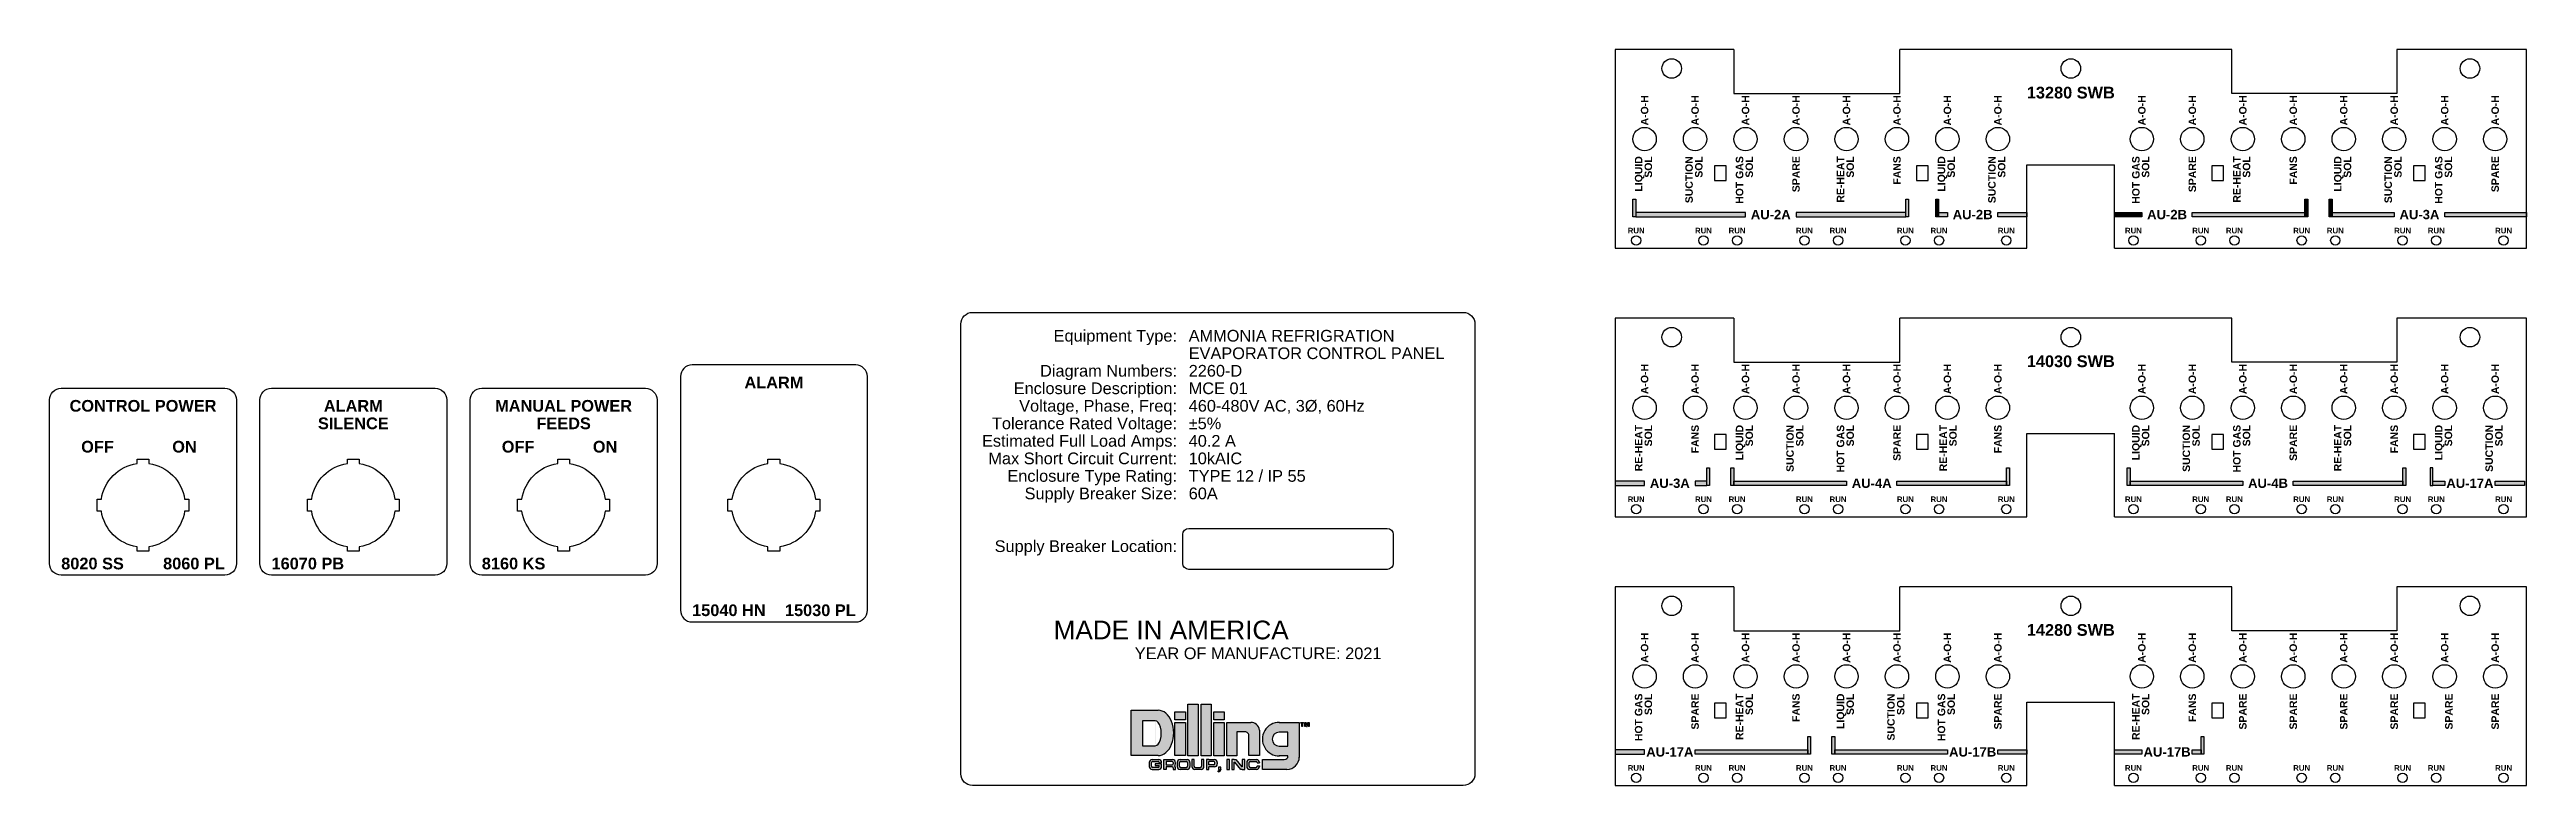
# Model space of a CAD drawing. Header units: inches. Extents: x 0 to 316, y -1 to 150.
# Drawn here: x 264.17 to 290.67, y 142.01 to 149.89 of the extents above; entities that cross this region are included whole.
import ezdxf
from ezdxf.enums import TextEntityAlignment as Align

# ---------------------------------------------------------------- set-up
doc = ezdxf.new("R2010")
doc.units = ezdxf.units.IN
doc.header["$MEASUREMENT"] = 0
doc.layers.add('TOPOVERLAY', color=3, linetype='Continuous')
doc.styles.add('Arial', font='arial.ttf', dxfattribs={"height": 0.1})
doc.styles.add('Arial Bold', font='arialbd.ttf', dxfattribs={"height": 0.08})

msp = doc.modelspace()

# ---------------------------------------------------------------- texts
at = {"color": 3}
for s, height, style, p in [('13280 SWB', 0.125, 'Arial Bold', (285.79675, 149.42587)), ('AU-2A', 0.1, 'Arial Bold', (282.58675, 148.12119)), ('AU-2B', 0.1, 'Arial Bold', (284.74675, 148.12119)), ('AU-2B', 0.1, 'Arial Bold', (286.82675, 148.12119)), ('AU-3A', 0.1, 'Arial Bold', (289.52675, 148.12119)), ('RUN', 0.06, 'Arial Bold', (281.14675, 147.94931)), ('RUN', 0.06, 'Arial Bold', (281.86675, 147.94931)), ('RUN', 0.06, 'Arial Bold', (282.22675, 147.94931)), ('RUN', 0.06, 'Arial Bold', (282.94675, 147.94931)), ('RUN', 0.06, 'Arial Bold', (283.30675, 147.94931)), ('RUN', 0.06, 'Arial Bold', (284.02675, 147.94931)), ('RUN', 0.06, 'Arial Bold', (284.38675, 147.94931)), ('RUN', 0.06, 'Arial Bold', (285.10675, 147.94931)), ('RUN', 0.06, 'Arial Bold', (286.46675, 147.94931)), ('RUN', 0.06, 'Arial Bold', (287.18675, 147.94931)), ('RUN', 0.06, 'Arial Bold', (287.54675, 147.94931)), ('RUN', 0.06, 'Arial Bold', (288.26675, 147.94931)), ('RUN', 0.06, 'Arial Bold', (288.62675, 147.94931)), ('RUN', 0.06, 'Arial Bold', (289.34675, 147.94931)), ('RUN', 0.06, 'Arial Bold', (289.70675, 147.94931)), ('RUN', 0.06, 'Arial Bold', (290.42675, 147.94931)), ('14030 SWB', 0.125, 'Arial Bold', (285.79675, 146.55087)), ('ALARM', 0.125, 'Arial Bold', (271.92175, 146.32431)), ('CONTROL POWER', 0.125, 'Arial Bold', (265.17175, 146.07431)), ('ALARM', 0.125, 'Arial Bold', (267.42175, 146.07431)), ('MANUAL POWER', 0.125, 'Arial Bold', (269.67175, 146.07431)), ('SILENCE', 0.125, 'Arial Bold', (267.42175, 145.88681)), ('FEEDS', 0.125, 'Arial Bold', (269.67175, 145.88681)), ('AU-3A', 0.1, 'Arial Bold', (281.50675, 145.24619)), ('AU-4A', 0.1, 'Arial Bold', (283.66675, 145.24619)), ('AU-4B', 0.1, 'Arial Bold', (287.90675, 145.24619)), ('AU-17A', 0.1, 'Arial Bold', (290.06675, 145.24619)), ('RUN', 0.06, 'Arial Bold', (281.14675, 145.07431)), ('RUN', 0.06, 'Arial Bold', (281.86675, 145.07431)), ('RUN', 0.06, 'Arial Bold', (282.22675, 145.07431)), ('RUN', 0.06, 'Arial Bold', (282.94675, 145.07431)), ('RUN', 0.06, 'Arial Bold', (283.30675, 145.07431)), ('RUN', 0.06, 'Arial Bold', (284.02675, 145.07431)), ('RUN', 0.06, 'Arial Bold', (284.38675, 145.07431)), ('RUN', 0.06, 'Arial Bold', (285.10675, 145.07431)), ('RUN', 0.06, 'Arial Bold', (286.46675, 145.07431)), ('RUN', 0.06, 'Arial Bold', (287.18675, 145.07431)), ('RUN', 0.06, 'Arial Bold', (287.54675, 145.07431)), ('RUN', 0.06, 'Arial Bold', (288.26675, 145.07431)), ('RUN', 0.06, 'Arial Bold', (288.62675, 145.07431)), ('RUN', 0.06, 'Arial Bold', (289.34675, 145.07431)), ('RUN', 0.06, 'Arial Bold', (289.70675, 145.07431)), ('RUN', 0.06, 'Arial Bold', (290.42675, 145.07431)), ('MADE IN AMERICA', 0.2, 'Arial', (276.17175, 143.67585)), ('14280 SWB', 0.125, 'Arial Bold', (285.79675, 143.67587)), ('AU-17A', 0.1, 'Arial Bold', (281.50675, 142.37119)), ('AU-17B', 0.1, 'Arial Bold', (284.74675, 142.37119)), ('AU-17B', 0.1, 'Arial Bold', (286.82675, 142.37119)), ('RUN', 0.06, 'Arial Bold', (281.14675, 142.19931)), ('RUN', 0.06, 'Arial Bold', (281.86675, 142.19931)), ('RUN', 0.06, 'Arial Bold', (282.22675, 142.19931)), ('RUN', 0.06, 'Arial Bold', (282.94675, 142.19931)), ('RUN', 0.06, 'Arial Bold', (283.30675, 142.19931)), ('RUN', 0.06, 'Arial Bold', (284.02675, 142.19931)), ('RUN', 0.06, 'Arial Bold', (284.38675, 142.19931)), ('RUN', 0.06, 'Arial Bold', (285.10675, 142.19931)), ('RUN', 0.06, 'Arial Bold', (286.46675, 142.19931)), ('RUN', 0.06, 'Arial Bold', (287.18675, 142.19931)), ('RUN', 0.06, 'Arial Bold', (287.54675, 142.19931)), ('RUN', 0.06, 'Arial Bold', (288.26675, 142.19931)), ('RUN', 0.06, 'Arial Bold', (288.62675, 142.19931)), ('RUN', 0.06, 'Arial Bold', (289.34675, 142.19931)), ('RUN', 0.06, 'Arial Bold', (289.70675, 142.19931)), ('RUN', 0.06, 'Arial Bold', (290.42675, 142.19931))]:
    msp.add_text(s, height=height, dxfattribs=dict(at, style=style)).set_placement(p, align=Align.MIDDLE_CENTER)
at = {"color": 3, "style": 'Arial Bold'}
for p in [(281.23675, 149.23587), (281.77675, 149.23587), (282.31675, 149.23587), (282.85675, 149.23587), (283.39675, 149.23587), (283.93675, 149.23587), (284.47675, 149.23587), (285.01675, 149.23587), (286.55675, 149.23587), (287.09675, 149.23587), (287.63675, 149.23587), (288.17675, 149.23587), (288.71675, 149.23587), (289.25675, 149.23587), (289.79675, 149.23587), (290.33675, 149.23587), (281.23675, 146.36087), (281.77675, 146.36087), (282.31675, 146.36087), (282.85675, 146.36087), (283.39675, 146.36087), (283.93675, 146.36087), (284.47675, 146.36087), (285.01675, 146.36087), (286.55675, 146.36087), (287.09675, 146.36087), (287.63675, 146.36087), (288.17675, 146.36087), (288.71675, 146.36087), (289.25675, 146.36087), (289.79675, 146.36087), (290.33675, 146.36087), (281.23675, 143.48587), (281.77675, 143.48587), (282.31675, 143.48587), (282.85675, 143.48587), (283.39675, 143.48587), (283.93675, 143.48587), (284.47675, 143.48587), (285.01675, 143.48587), (286.55675, 143.48587), (287.09675, 143.48587), (287.63675, 143.48587), (288.17675, 143.48587), (288.71675, 143.48587), (289.25675, 143.48587), (289.79675, 143.48587), (290.33675, 143.48587)]:
    msp.add_text('A-O-H', height=0.08, rotation=90, dxfattribs=at).set_placement(p, align=Align.MIDDLE_CENTER)
for s, p in [('LIQUID', (281.23675, 148.74541)), ('SUCTION', (281.77675, 148.74541)), ('HOT GAS', (282.31675, 148.74541)), ('RE-HEAT', (283.39675, 148.74541)), ('LIQUID', (284.47675, 148.74541)), ('SUCTION', (285.01675, 148.74541)), ('HOT GAS', (286.55675, 148.74541)), ('RE-HEAT', (287.63675, 148.74541)), ('LIQUID', (288.71675, 148.74541)), ('SUCTION', (289.25675, 148.74541)), ('HOT GAS', (289.79675, 148.74541)), ('RE-HEAT', (281.23675, 145.87041)), ('LIQUID', (282.31675, 145.87041)), ('SUCTION', (282.85675, 145.87041)), ('HOT GAS', (283.39675, 145.87041)), ('RE-HEAT', (284.49597, 145.87041)), ('LIQUID', (286.55675, 145.87041)), ('SUCTION', (287.09675, 145.87041)), ('HOT GAS', (287.63675, 145.87041)), ('RE-HEAT', (288.71675, 145.87041)), ('LIQUID', (289.79675, 145.87041)), ('SUCTION', (290.33675, 145.87041)), ('HOT GAS', (281.23675, 142.99541)), ('RE-HEAT', (282.31675, 142.99541)), ('LIQUID', (283.39675, 142.99541)), ('SUCTION', (283.93675, 142.99541)), ('HOT GAS', (284.47675, 142.99541)), ('RE-HEAT', (286.55675, 142.99541))]:
    msp.add_text(s, height=0.08, rotation=90, dxfattribs=at).set_placement(p, align=Align.BOTTOM_RIGHT)
for p in [(281.23675, 148.74541), (281.77675, 148.74541), (282.31675, 148.74541), (283.39675, 148.74541), (284.47675, 148.74541), (285.01675, 148.74541), (286.55675, 148.74541), (287.63675, 148.74541), (288.71675, 148.74541), (289.25675, 148.74541), (289.79675, 148.74541), (281.23675, 145.87041), (282.31675, 145.87041), (282.85675, 145.87041), (283.39675, 145.87041), (284.49597, 145.87041), (286.55675, 145.87041), (287.09675, 145.87041), (287.63675, 145.87041), (288.71675, 145.87041), (289.79675, 145.87041), (290.33675, 145.87041), (281.23675, 142.99541), (282.31675, 142.99541), (283.39675, 142.99541), (283.93675, 142.99541), (284.47675, 142.99541), (286.55675, 142.99541)]:
    msp.add_text('SOL', height=0.08, rotation=90, dxfattribs=at).set_placement(p, align=Align.TOP_RIGHT)
for s, p in [('SPARE', (282.85675, 148.74541)), ('FANS', (283.93675, 148.74541)), ('SPARE', (287.09675, 148.74541)), ('FANS', (288.17675, 148.74541)), ('SPARE', (290.33675, 148.74541)), ('FANS', (281.77675, 145.87041)), ('SPARE', (283.93675, 145.87041)), ('FANS', (285.01675, 145.87041)), ('SPARE', (288.17675, 145.87041)), ('FANS', (289.25675, 145.87041)), ('SPARE', (281.77675, 142.99541)), ('FANS', (282.85675, 142.99541)), ('SPARE', (285.01675, 142.99541)), ('FANS', (287.09675, 142.99541)), ('SPARE', (287.63675, 142.99541)), ('SPARE', (288.17675, 142.99541)), ('SPARE', (288.71675, 142.99541)), ('SPARE', (289.25675, 142.99541)), ('SPARE', (289.84169, 142.99541)), ('SPARE', (290.33675, 142.99541))]:
    msp.add_text(s, height=0.08, rotation=90, dxfattribs=at).set_placement(p, align=Align.MIDDLE_RIGHT)
at = {"color": 3}
for s, style, p in [('Equipment Type:', 'Arial', (276.23425, 146.76181)), ('Enclosure Description:', 'Arial', (276.23425, 146.19931)), ('Diagram Numbers:', 'Arial', (276.23425, 146.38681)), ('Voltage, Phase, Freq:', 'Arial', (276.23425, 146.01181)), ('Estimated Full Load Amps:', 'Arial', (276.23425, 145.63681)), ('Tolerance Rated Voltage:', 'Arial', (276.23425, 145.82431)), ('OFF', 'Arial Bold', (264.85925, 145.57431)), ('OFF', 'Arial Bold', (269.35925, 145.57431)), ('Max Short Circuit Current:', 'Arial', (276.23425, 145.44931)), ('Enclosure Type Rating:', 'Arial', (276.23425, 145.26181)), ('Supply Breaker Size:', 'Arial', (276.23425, 145.07431)), ('Supply Breaker Location:', 'Arial', (276.23425, 144.51)), ('YEAR OF MANUFACTURE: 2021', 'Arial', (278.42175, 143.36335))]:
    msp.add_text(s, height=0.125, dxfattribs=dict(at, style=style)).set_placement(p, align=Align.RIGHT)
for s, style, p in [('AMMONIA REFRIGRATION', 'Arial', (276.35925, 146.76181)), ('EVAPORATOR CONTROL PANEL', 'Arial', (276.35925, 146.57431)), ('2260-D', 'Arial', (276.35925, 146.38681)), ('MCE 01', 'Arial', (276.35925, 146.19931)), ('460-480V AC, 3%%C, 60Hz', 'Arial', (276.35925, 146.01181)), ('40.2 A', 'Arial', (276.35925, 145.63681)), ('%%P5%%%', 'Arial', (276.35925, 145.82431)), ('ON', 'Arial Bold', (265.48425, 145.57431)), ('ON', 'Arial Bold', (269.98425, 145.57431)), ('10kAIC', 'Arial', (276.35925, 145.44931)), ('TYPE 12 / IP 55', 'Arial', (276.35925, 145.26181)), ('60A', 'Arial', (276.35925, 145.07431))]:
    msp.add_text(s, height=0.125, dxfattribs=dict(at, style=style)).set_placement(p)
at = {"color": 3, "style": 'Arial Bold'}
for s, p in [('8020 SS', (264.29675, 144.38681)), ('16070 PB', (266.54675, 144.38681)), ('8160 KS', (268.79675, 144.38681)), ('15040 HN', (271.04675, 143.88681))]:
    msp.add_text(s, height=0.125, dxfattribs=at).set_placement(p, align=Align.MIDDLE_LEFT)
for s, p in [('8060 PL', (266.04675, 144.38681)), ('15030 PL', (272.79675, 143.88681))]:
    msp.add_text(s, height=0.125, dxfattribs=at).set_placement(p, align=Align.MIDDLE_RIGHT)

# ---------------------------------------------------------------- blocks, each defined once
blk = doc.blocks.new('DILLING LOGO')
h = blk.add_hatch(color=256)
h.dxf.hatch_style = 1
h.paths.add_polyline_path([(69.5, 40), (83.5, 40), (83.5, -31), (69.5, -31)])
h.paths.add_polyline_path([(51.5, 40), (65.5, 40), (65.5, -31), (51.5, -31)])
h = blk.add_hatch(color=256)
h.dxf.hatch_style = 1
edge = h.paths.add_edge_path()
edge.add_ellipse((10.75, 0.5), major_axis=(0, -31), ratio=0.6854616, start_angle=360.46205, end_angle=539.53795)
edge.add_line((10.92, 31.5), (-10.5, 31.5))
edge.add_line((-10.5, 31.5), (-26, 31.5))
edge.add_line((-26, 31.5), (-26, -30.5))
edge.add_line((-26, -30.5), (-10.5, -30.5))
edge.add_line((-10.5, -30.5), (10.92, -30.5))
edge = h.paths.add_edge_path(flags=16)
edge.add_ellipse((6.75, 0), major_axis=(0, -17), ratio=0.4852417, start_angle=360.84252, end_angle=539.15748, ccw=False)
edge.add_ellipse((6.75, 0), major_axis=(0, -17), ratio=0.4852417, start_angle=359.15748, end_angle=360.84252, ccw=False)
edge.add_line((6.63, -17), (-10.5, -17))
edge.add_line((-10.5, -17), (-10.5, 17))
edge.add_line((-10.5, 17), (6.63, 17))
edge.add_ellipse((6.75, 0), major_axis=(0, -17), ratio=0.4852417, start_angle=539.15748, end_angle=540.84252, ccw=False)
h = blk.add_hatch(color=256)
h.dxf.hatch_style = 1
h.paths.add_polyline_path([(118.5, 2), (129.5, 2, -0.4423699), (135, -4), (135, -30.5), (149.5, -30.5), (149.5, 4.5, 0.3757351), (137.5, 15), (118.5, 15), (105, 15), (105, -31), (118.5, -31)])
h.paths.add_polyline_path([(177, -31), (188.5, -31, -0.4142136), (183.5, -36), (153.5, -36), (153.5, -49.5), (187, -49.5, 0.4142136), (204, -32.5), (204, 15), (188.5, 15), (177, 15, 1.0219754)])
h.paths.add_polyline_path([(176.5, 1.5), (188.5, 1.5), (188.5, -17.5), (176.5, -17.5, -1)], flags=16)
h.paths.add_polyline_path([(206, 15), (206, 14), (207.5, 14), (207.5, 9.5), (208.5, 9.5), (208.5, 14), (210, 14), (210, 15)])
h.paths.add_polyline_path([(212.5, 14), (214, 9.5), (215, 9.5), (216.5, 14), (216.5, 9.5), (217.5, 9.5), (217.5, 15), (215.75, 15), (214.5, 11.5), (213.25, 15), (211.5, 15), (211.5, 9.5), (212.5, 9.5)])
h.paths.add_polyline_path([(136, -36, 0.4142136), (132, -40), (132, -45.5, 0.4142136), (136, -49.5), (145.5, -49.5, 0.4142136), (149.5, -45.5), (149.5, -44.75), (146.25, -44.75), (146.25, -45.25, -0.4142136), (144.75, -46.75), (136.75, -46.75, -0.4142136), (135.25, -45.25), (135.25, -40, -0.4142136), (136.75, -38.5), (144.75, -38.5, -0.4142136), (146.25, -40), (146.25, -40.5), (149.5, -40.5), (149.5, -40, 0.4142136), (145.5, -36)])
h.paths.add_polyline_path([(129.25, -36), (126, -36), (126, -46), (125.14, -46), (117, -36), (115, -36), (111.75, -36), (111.75, -49.5), (115, -49.5), (115, -39.5), (115.83, -39.5), (124.08, -49.5), (126, -49.5), (129.25, -49.5)])
h.paths.add_polyline_path([(108.25, -36), (105, -36), (105, -49.5), (108.25, -49.5)])
h.paths.add_polyline_path([(93.25, -46.5), (93.25, -49.5), (94.75, -49.5), (94.75, -50.5, -0.4142136), (94, -51.25), (92.75, -51.25), (92.75, -52.75), (94, -52.75, 0.4142136), (96.5, -50.25), (96.5, -49.5), (96.5, -46.5)])
h.paths.add_polyline_path([(91.75, -42), (91.75, -40, 0.4142136), (87.75, -36), (80, -36), (76.75, -36), (76.75, -49.5), (80, -49.5), (80, -46), (87.75, -46, 0.4142136)])
h.paths.add_polyline_path([(87, -43.25), (80, -43.25), (80, -38.5), (87, -38.5, -0.4142136), (88.5, -40), (88.5, -41.75, -0.4142136)], flags=16)
h.paths.add_polyline_path([(70.25, -45.25, -0.4142136), (68.75, -46.75), (61.75, -46.75, -0.4142136), (60.25, -45.25), (60.25, -36), (57, -36), (57, -45.5, 0.4142136), (61, -49.5), (69.5, -49.5, 0.4142136), (73.5, -45.5), (73.5, -36), (70.25, -36)])
h.paths.add_polyline_path([(54.25, -45.5), (54.25, -40, 0.4142136), (50.25, -36), (40.75, -36, 0.4142136), (36.75, -40), (36.75, -45.5, 0.4142136), (40.75, -49.5), (50.25, -49.5, 0.4142136)])
h.paths.add_polyline_path([(51, -45.25, -0.4142136), (49.5, -46.75), (41.5, -46.75, -0.4142136), (40, -45.25), (40, -40, -0.4142136), (41.5, -38.5), (49.5, -38.5, -0.4142136), (51, -40)], flags=16)
h.paths.add_polyline_path([(31.25, -47.5), (31.25, -49.5), (34.5, -49.5), (34.5, -47.5, 0.191812), (33.4, -44.75, 0.191812), (34.5, -42), (34.5, -40, 0.4142136), (30.5, -36), (21.75, -36), (18.5, -36), (18.5, -49.5), (21.75, -49.5), (21.75, -46), (29.75, -46, -0.4142136)])
h.paths.add_polyline_path([(29.75, -43.25), (21.75, -43.25), (21.75, -38.5), (29.75, -38.5, -0.4142136), (31.25, -40), (31.25, -41.75, -0.4142136)], flags=16)
h.paths.add_polyline_path([(15.5, -45.5), (15.5, -41.75), (6.75, -41.75), (6.75, -44.25), (12.25, -44.25), (12.25, -45.25, -0.4142136), (10.75, -46.75), (3.25, -46.75, -0.4142136), (1.75, -45.25), (1.75, -40, -0.4142136), (3.25, -38.5), (10.75, -38.5, -0.4142136), (12.25, -40), (12.25, -40.25), (15.49, -40.25, 0.4326522), (11.5, -36), (2.5, -36, 0.4142136), (-1.5, -40), (-1.5, -45.5, 0.4142136), (2.5, -49.5), (11.5, -49.5, 0.4142136)])
h = blk.add_hatch(color=256)
h.dxf.hatch_style = 1
h.paths.add_polyline_path([(48, 15), (33.5, 15), (33.5, -30.5), (48, -30.5)])
h.paths.add_polyline_path([(48, 18.5), (48, 29.5), (33.5, 29.5), (33.5, 18.5)])
h = blk.add_hatch(color=256)
h.dxf.hatch_style = 1
h.paths.add_polyline_path([(101, 15), (87, 15), (87, -31), (101, -31)])
h.paths.add_polyline_path([(87, 29.5), (87, 18.5), (101, 18.5), (101, 29.5)])
for p, q in [((214, 9.5), (212.5, 14)), ((213.25, 15), (214.5, 11.5)), ((214, 9.5), (215, 9.5)), ((215.75, 15), (214.5, 11.5)), ((216.5, 14), (215, 9.5)), ((-1.5, -40), (-1.5, -45.5)), ((1.75, -45.25), (1.75, -40)), ((2.5, -36), (11.5, -36)), ((2.5, -49.5), (11.5, -49.5)), ((12.25, -45.25), (12.25, -44.25)), ((36.75, -40), (36.75, -45.5)), ((40, -45.25), (40, -40)), ((40.75, -36), (50.25, -36)), ((50.25, -49.5), (40.75, -49.5)), ((41.5, -38.5), (49.5, -38.5)), ((41.5, -46.75), (49.5, -46.75)), ((51, -40), (51, -45.25)), ((54.25, -40), (54.25, -45.5)), ((69.5, -49.5), (61, -49.5)), ((61.75, -46.75), (68.75, -46.75)), ((80, -36), (87.75, -36)), ((87, -38.5), (80, -38.5)), ((87, -43.25), (80, -43.25)), ((87.75, -46), (80, -46)), ((88.5, -41.75), (88.5, -40)), ((91.75, -40), (91.75, -42)), ((115, -36), (117, -36)), ((115, -39.5), (115.83, -39.5)), ((124.08, -49.5), (115.83, -39.5)), ((117, -36), (125.14, -46)), ((126, -49.5), (124.08, -49.5)), ((126, -46), (125.14, -46)), ((132, -40), (132, -45.5)), ((135.25, -45.25), (135.25, -40)), ((136, -36), (145.5, -36)), ((145.5, -49.5), (136, -49.5)), ((136.75, -38.5), (144.75, -38.5)), ((136.75, -46.75), (144.75, -46.75)), ((146.25, -40), (146.25, -40.5)), ((146.25, -40.5), (149.5, -40.5)), ((146.25, -44.75), (149.5, -44.75)), ((146.25, -44.75), (146.25, -45.25)), ((149.5, -40), (149.5, -40.5)), ((149.5, -44.75), (149.5, -45.5))]:
    blk.add_line(p, q)
for points in [[(51.5, 40), (65.5, 40), (65.5, -31), (51.5, -31)], [(69.5, 40), (83.5, 40), (83.5, -31), (69.5, -31)], [(33.5, 29.5), (48, 29.5), (48, 18.5), (33.5, 18.5)], [(33.5, 15), (48, 15), (48, -30.5), (33.5, -30.5)], [(87, 29.5), (101, 29.5), (101, 18.5), (87, 18.5)], [(87, 15), (101, 15), (101, -31), (87, -31)], [(108.25, -49.5), (108.25, -36), (105, -36), (105, -49.5)]]:
    blk.add_lwpolyline(points, close=True)
for points in [[(-10.5, -30.5), (-26, -30.5), (-26, 31.5), (-10.5, 31.5)], [(-10.5, 31.5), (10.92, 31.5)], [(6.87, 17), (-10.5, 17)], [(-10.5, 17), (-10.5, -17)], [(118.5, 2), (118.5, -31), (105, -31), (105, 15), (118.5, 15)], [(118.5, 15), (137.5, 15)], [(129.55, 2), (118.5, 2)], [(149.5, 4.5), (149.5, -30.5), (135, -30.5), (135, -3)], [(176.5, 15), (188.5, 15)], [(188.5, 1.5), (176.5, 1.5)], [(188.5, 15), (204, 15), (204, -33)], [(188.5, -17.5), (188.5, 1.5)], [(207.5, 14), (206, 14), (206, 15), (210, 15), (210, 14), (208.5, 14)], [(208.5, 14), (208.5, 9.5), (207.5, 9.5), (207.5, 14)], [(212.5, 14), (212.5, 9.5), (211.5, 9.5), (211.5, 15), (213.25, 15)], [(215.75, 15), (217.5, 15), (217.5, 9.5), (216.5, 9.5), (216.5, 14)], [(-10.5, -17), (6.87, -17)], [(10.92, -30.5), (-10.5, -30.5)], [(176.5, -17.5), (188.5, -17.5)], [(188.5, -31), (176.5, -31)], [(3.25, -38.5), (10.75, -38.5)], [(10.75, -46.75), (3.25, -46.75)], [(15.5, -45.5), (15.5, -41.75), (6.75, -41.75), (6.75, -44.25), (12.25, -44.25)], [(12.25, -40), (12.25, -40.25), (15.5, -40.25), (15.5, -40)], [(21.75, -46), (21.75, -49.5), (18.5, -49.5), (18.5, -36), (21.75, -36)], [(21.75, -36), (30.5, -36)], [(21.75, -38.5), (21.75, -43.25)], [(29.75, -38.5), (21.75, -38.5)], [(21.75, -43.25), (29.75, -43.25)], [(29.75, -46), (21.75, -46)], [(31.25, -40), (31.25, -41.75)], [(31.25, -47.5), (31.25, -49.5), (34.5, -49.5), (34.5, -47.5)], [(34.5, -42), (34.5, -40)], [(60.25, -45.25), (60.25, -36), (57, -36), (57, -45.5)], [(57, -45.75), (57.01, -45.75)], [(73.5, -45.5), (73.5, -36), (70.25, -36), (70.25, -45.25)], [(80, -36), (76.75, -36), (76.75, -49.5), (80, -49.5), (80, -46)], [(80, -43.25), (80, -38.5)], [(94, -52.75), (92.75, -52.75), (92.75, -51.25), (94, -51.25)], [(96.5, -49.5), (96.5, -46.5), (93.25, -46.5), (93.25, -49.5), (94.75, -49.5)], [(94.75, -50.5), (94.75, -49.5)], [(96.5, -49.5), (96.5, -50.25)], [(115, -36), (111.75, -36), (111.75, -49.5), (115, -49.5), (115, -39.5)], [(126, -49.5), (129.25, -49.5), (129.25, -36), (126, -36), (126, -46)], [(187, -49.5), (153.5, -49.5), (153.5, -36), (183.5, -36)]]:
    blk.add_lwpolyline(points)
for centre, radius, start, end in [((129.52, -3.5), 5.5, 354.78414, 90.23676), ((137.5, 2.89), 12.11, 7.62815, 90), ((176.5, -8), 23.01, 88.75464, 271.24536), ((176.5, -8), 9.5, 90, 270), ((183.5, -31), 5, 270, 0), ((187, -32.5), 17, 270, 0), ((2.5, -40), 4, 90, 180), ((2.5, -45.5), 4, 180, 270), ((3.25, -40), 1.5, 90, 180), ((3.25, -45.25), 1.5, 180, 270), ((10.75, -40), 1.5, 0, 90), ((10.75, -45.25), 1.5, 270, 0), ((11.5, -40), 4, 356.41668, 90), ((11.5, -45.5), 4, 270, 0), ((29.75, -40), 1.5, 0, 90), ((29.75, -41.75), 1.5, 270, 0), ((29.75, -47.5), 1.5, 0, 90), ((30.5, -40), 4, 356.41668, 90), ((30.5, -42), 4, 316.56746, 0), ((30.5, -47.5), 4, 0, 43.43254), ((40.75, -40), 4, 90, 180), ((40.75, -45.5), 4, 180, 270), ((41.5, -40), 1.5, 90, 180), ((41.5, -45.25), 1.5, 180, 270), ((49.5, -40), 1.5, 0, 90), ((49.5, -45.25), 1.5, 270, 0), ((50.25, -40), 4, 0, 90), ((50.25, -45.5), 4, 270, 0), ((61, -45.5), 4, 180, 270), ((61.75, -45.25), 1.5, 180, 270), ((68.75, -45.25), 1.5, 270, 0), ((69.5, -45.5), 4, 270, 0), ((87, -40), 1.5, 0, 90), ((87, -41.75), 1.5, 270, 0), ((87.75, -40), 4, 0, 90), ((87.75, -42), 4, 270, 0), ((94, -50.25), 2.5, 270, 0), ((94, -50.5), 0.75, 270, 0), ((136, -40), 4, 90, 180), ((136, -45.5), 4, 180, 270), ((136.75, -40), 1.5, 90, 180), ((136.75, -45.25), 1.5, 180, 270), ((144.75, -40), 1.5, 0, 90), ((144.75, -45.25), 1.5, 270, 0), ((145.5, -40), 4, 0, 90), ((145.5, -45.5), 4, 270, 0)]:
    blk.add_arc(centre, radius, start, end)
for centre, major_axis, ratio, start_param, end_param in [((6.75, 0), (0, -17), 0.4852417, 6.2684805, 9.4394828), ((10.75, 0.5), (0, -31), 0.6854616, 6.275121, 9.4328423)]:
    blk.add_ellipse(centre, major_axis=major_axis, ratio=ratio, start_param=start_param, end_param=end_param)

# ---------------------------------------------------------------- hatches: boundary and pattern name
h = msp.add_hatch(color=3)
h.dxf.hatch_style = 1
h.paths.add_polyline_path([(281.11175, 148.28525), (281.143, 148.28525), (281.143, 148.09775), (281.11175, 148.09775)])
edge = h.paths.add_edge_path()
edge.add_line((282.31675, 148.09775), (281.143, 148.09775))
edge.add_line((281.143, 148.09775), (281.143, 148.14462))
edge.add_line((281.143, 148.14462), (282.31675, 148.14462))
h = msp.add_hatch(color=3)
h.dxf.hatch_style = 1
h.paths.add_polyline_path([(284.0305, 148.28525), (284.06175, 148.28525), (284.06175, 148.09775), (284.0305, 148.09775)])
edge = h.paths.add_edge_path()
edge.add_line((282.31675, 148.09775), (281.143, 148.09775))
edge.add_line((281.143, 148.09775), (281.143, 148.14462))
edge.add_line((281.143, 148.14462), (282.31675, 148.14462))
h = msp.add_hatch(color=3)
h.dxf.hatch_style = 1
h.paths.add_polyline_path([(282.31675, 148.14462), (281.143, 148.14462), (281.143, 148.09775), (282.31675, 148.09775)])
h = msp.add_hatch(color=3)
h.dxf.hatch_style = 1
h.paths.add_polyline_path([(282.85675, 148.09775), (284.0305, 148.09775), (284.0305, 148.14462), (282.85675, 148.14462)])
h = msp.add_hatch(color=3)
h.dxf.hatch_style = 1
h.paths.add_polyline_path([(284.35175, 148.28525), (284.383, 148.28525), (284.383, 148.09775), (284.35175, 148.09775)])
h = msp.add_hatch(color=3)
h.dxf.hatch_style = 1
h.paths.add_polyline_path([(284.47675, 148.09775), (284.383, 148.09775), (284.383, 148.14462), (284.47675, 148.14462)])
h.paths.add_polyline_path([(285.01675, 148.14462), (285.328, 148.14462), (285.328, 148.09775), (285.01675, 148.09775)])
h = msp.add_hatch(color=3)
h.dxf.hatch_style = 1
h.paths.add_polyline_path([(286.2655, 148.09775), (286.2655, 148.14462), (286.55675, 148.14462), (286.55675, 148.09775)])
h = msp.add_hatch(color=3)
h.dxf.hatch_style = 1
h.paths.add_polyline_path([(287.09675, 148.14462), (288.30175, 148.14462), (288.30175, 148.09775), (287.09675, 148.09775)])
h = msp.add_hatch(color=3)
h.dxf.hatch_style = 1
h.paths.add_polyline_path([(288.30175, 148.28525), (288.333, 148.28525), (288.333, 148.09775), (288.30175, 148.09775)])
h = msp.add_hatch(color=3)
h.dxf.hatch_style = 1
h.paths.add_polyline_path([(288.5605, 148.28525), (288.59175, 148.28525), (288.59175, 148.09775), (288.5605, 148.09775)])
h = msp.add_hatch(color=3)
h.dxf.hatch_style = 1
h.paths.add_polyline_path([(289.25675, 148.09775), (288.59175, 148.09775), (288.59175, 148.14462), (289.25675, 148.14462)])
h = msp.add_hatch(color=3)
h.dxf.hatch_style = 1
h.paths.add_polyline_path([(289.79675, 148.14462), (290.67175, 148.14462), (290.67175, 148.09775), (289.79675, 148.09775)])
h = msp.add_hatch(color=3)
h.dxf.hatch_style = 1
h.paths.add_polyline_path([(281.23675, 145.26962), (280.92175, 145.26962), (280.92175, 145.22275), (281.23675, 145.22275)])
h.paths.add_polyline_path([(281.77675, 145.22275), (281.90175, 145.22275), (281.90175, 145.26962), (281.77675, 145.26962)])
h.paths.add_polyline_path([(281.90175, 145.41025), (281.933, 145.41025), (281.933, 145.22275), (281.90175, 145.22275)])
h.paths.add_polyline_path([(282.1605, 145.41025), (282.19175, 145.41025), (282.19175, 145.22275), (282.1605, 145.22275)])
h.paths.add_polyline_path([(283.39675, 145.22275), (282.19175, 145.22275), (282.19175, 145.26962), (283.39675, 145.26962)])
h.paths.add_polyline_path([(283.93675, 145.26962), (285.1105, 145.26962), (285.1105, 145.22275), (283.93675, 145.22275)])
h.paths.add_polyline_path([(285.1105, 145.41025), (285.14175, 145.41025), (285.14175, 145.22275), (285.1105, 145.22275)])
h = msp.add_hatch(color=3)
h.dxf.hatch_style = 1
h.paths.add_polyline_path([(286.4005, 145.41025), (286.43175, 145.41025), (286.43175, 145.22275), (286.4005, 145.22275)])
h.paths.add_polyline_path([(287.63675, 145.22275), (286.43175, 145.22275), (286.43175, 145.26962), (287.63675, 145.26962)])
h.paths.add_polyline_path([(288.17675, 145.26962), (289.3505, 145.26962), (289.3505, 145.22275), (288.17675, 145.22275)])
h.paths.add_polyline_path([(289.3505, 145.41025), (289.38175, 145.41025), (289.38175, 145.22275), (289.3505, 145.22275)])
h.paths.add_polyline_path([(289.67175, 145.41025), (289.6405, 145.41025), (289.6405, 145.22275), (289.67175, 145.22275)])
h.paths.add_polyline_path([(289.79675, 145.22275), (289.67175, 145.22275), (289.67175, 145.26962), (289.79675, 145.26962)])
h.paths.add_polyline_path([(290.33675, 145.26962), (290.65175, 145.26962), (290.65175, 145.22275), (290.33675, 145.22275)])
h = msp.add_hatch(color=3)
h.dxf.hatch_style = 1
h.paths.add_polyline_path([(281.23675, 142.39462), (280.92175, 142.39462), (280.92175, 142.34775), (281.23675, 142.34775)])
h.paths.add_polyline_path([(282.98175, 142.34775), (281.77675, 142.34775), (281.77675, 142.39462), (282.98175, 142.39462)])
h.paths.add_polyline_path([(282.98175, 142.53525), (283.013, 142.53525), (283.013, 142.34775), (282.98175, 142.34775)])
h.paths.add_polyline_path([(283.2405, 142.53525), (283.27175, 142.53525), (283.27175, 142.34775), (283.2405, 142.34775)])
h.paths.add_polyline_path([(284.47675, 142.34775), (283.27175, 142.34775), (283.27175, 142.39462), (284.47675, 142.39462)])
h.paths.add_polyline_path([(285.01675, 142.39462), (285.328, 142.39462), (285.328, 142.34775), (285.01675, 142.34775)])
h.paths.add_polyline_path([(286.55675, 142.34775), (286.2655, 142.34775), (286.2655, 142.39462), (286.55675, 142.39462)])
h.paths.add_polyline_path([(287.09675, 142.39462), (287.1905, 142.39462), (287.1905, 142.34775), (287.09675, 142.34775)])
h.paths.add_polyline_path([(287.1905, 142.53525), (287.22175, 142.53525), (287.22175, 142.34775), (287.1905, 142.34775)])

# ---------------------------------------------------------------- linework, layer by layer
at = {"color": 1}
for p, q in [((285.328, 147.76181), (285.328, 148.65244)), ((285.328, 148.65244), (286.2655, 148.65244)), ((286.2655, 147.76181), (286.2655, 148.65244)), ((285.328, 144.88681), (285.328, 145.77744)), ((285.328, 145.77744), (286.2655, 145.77744)), ((286.2655, 144.88681), (286.2655, 145.77744)), ((285.328, 142.01181), (285.328, 142.90244)), ((285.328, 142.90244), (286.2655, 142.90244)), ((286.2655, 142.01181), (286.2655, 142.90244))]:
    msp.add_line(p, q, dxfattribs=at)
for points in [[(282.19238, 149.88681), (280.92175, 149.88681)], [(280.92175, 149.88681), (280.92175, 147.76181), (285.328, 147.76181)], [(282.19238, 149.88681), (282.19238, 149.41806), (283.96863, 149.41806), (283.96863, 149.88681)], [(287.5205, 149.88681), (283.96863, 149.88681)], [(286.2655, 147.76181), (290.67175, 147.76181), (290.67175, 149.88681)], [(289.28613, 149.88681), (289.28613, 149.41806), (287.5205, 149.41806), (287.5205, 149.88681)], [(290.67175, 149.88681), (289.28613, 149.88681)], [(282.19238, 147.01181), (280.92175, 147.01181)], [(280.92175, 147.01181), (280.92175, 144.88681), (285.328, 144.88681)], [(282.19238, 147.01181), (282.19238, 146.54306), (283.96863, 146.54306), (283.96863, 147.01181)], [(287.5205, 147.01181), (283.96863, 147.01181)], [(286.2655, 144.88681), (290.67175, 144.88681), (290.67175, 147.01181)], [(289.28613, 147.01181), (289.28613, 146.54306), (287.5205, 146.54306), (287.5205, 147.01181)], [(290.67175, 147.01181), (289.28613, 147.01181)], [(282.19238, 144.13681), (280.92175, 144.13681)], [(280.92175, 144.13681), (280.92175, 142.01181), (285.328, 142.01181)], [(282.19238, 144.13681), (282.19238, 143.66806), (283.96863, 143.66806), (283.96863, 144.13681)], [(287.5205, 144.13681), (283.96863, 144.13681)], [(286.2655, 142.01181), (290.67175, 142.01181), (290.67175, 144.13681)], [(289.28613, 144.13681), (289.28613, 143.66806), (287.5205, 143.66806), (287.5205, 144.13681)], [(290.67175, 144.13681), (289.28613, 144.13681)]]:
    msp.add_lwpolyline(points, dxfattribs=at)
for points in [[(281.98425, 148.48556), (282.10925, 148.48556), (282.10925, 148.64181), (281.98425, 148.64181)], [(284.14425, 148.48556), (284.26925, 148.48556), (284.26925, 148.64181), (284.14425, 148.64181)], [(287.30425, 148.48556), (287.42925, 148.48556), (287.42925, 148.64181), (287.30425, 148.64181)], [(289.46425, 148.48556), (289.58925, 148.48556), (289.58925, 148.64181), (289.46425, 148.64181)], [(281.98425, 145.61056), (282.10925, 145.61056), (282.10925, 145.76681), (281.98425, 145.76681)], [(284.14425, 145.61056), (284.26925, 145.61056), (284.26925, 145.76681), (284.14425, 145.76681)], [(287.30425, 145.61056), (287.42925, 145.61056), (287.42925, 145.76681), (287.30425, 145.76681)], [(289.46425, 145.61056), (289.58925, 145.61056), (289.58925, 145.76681), (289.46425, 145.76681)], [(281.98425, 142.73556), (282.10925, 142.73556), (282.10925, 142.89181), (281.98425, 142.89181)], [(284.14425, 142.73556), (284.26925, 142.73556), (284.26925, 142.89181), (284.14425, 142.89181)], [(287.30425, 142.73556), (287.42925, 142.73556), (287.42925, 142.89181), (287.30425, 142.89181)], [(289.46425, 142.73556), (289.58925, 142.73556), (289.58925, 142.89181), (289.46425, 142.89181)]]:
    msp.add_lwpolyline(points, close=True, dxfattribs=at)
at = {"color": 3}
for points in [[(281.11175, 148.28525), (281.143, 148.28525), (281.143, 148.09775), (281.11175, 148.09775)], [(282.31675, 148.14462), (281.143, 148.14462), (281.143, 148.09775), (282.31675, 148.09775)], [(282.85675, 148.09775), (284.0305, 148.09775), (284.0305, 148.14462), (282.85675, 148.14462)], [(284.0305, 148.28525), (284.06175, 148.28525), (284.06175, 148.09775), (284.0305, 148.09775)], [(284.35175, 148.28525), (284.383, 148.28525), (284.383, 148.09775), (284.35175, 148.09775)], [(284.47675, 148.09775), (284.383, 148.09775), (284.383, 148.14462), (284.47675, 148.14462)], [(285.01675, 148.14462), (285.328, 148.14462), (285.328, 148.09775), (285.01675, 148.09775)], [(286.2655, 148.09775), (286.2655, 148.14462), (286.55675, 148.14462), (286.55675, 148.09775)], [(287.09675, 148.14462), (288.30175, 148.14462), (288.30175, 148.09775), (287.09675, 148.09775)], [(288.30175, 148.28525), (288.333, 148.28525), (288.333, 148.09775), (288.30175, 148.09775)], [(288.5605, 148.28525), (288.59175, 148.28525), (288.59175, 148.09775), (288.5605, 148.09775)], [(289.25675, 148.09775), (288.59175, 148.09775), (288.59175, 148.14462), (289.25675, 148.14462)], [(289.79675, 148.14462), (290.67175, 148.14462), (290.67175, 148.09775), (289.79675, 148.09775)], [(281.23675, 145.26962), (280.92175, 145.26962), (280.92175, 145.22275), (281.23675, 145.22275)], [(281.77675, 145.22275), (281.90175, 145.22275), (281.90175, 145.26962), (281.77675, 145.26962)], [(281.90175, 145.41025), (281.933, 145.41025), (281.933, 145.22275), (281.90175, 145.22275)], [(282.1605, 145.41025), (282.19175, 145.41025), (282.19175, 145.22275), (282.1605, 145.22275)], [(283.39675, 145.22275), (282.19175, 145.22275), (282.19175, 145.26962), (283.39675, 145.26962)], [(283.93675, 145.26962), (285.1105, 145.26962), (285.1105, 145.22275), (283.93675, 145.22275)], [(285.1105, 145.41025), (285.14175, 145.41025), (285.14175, 145.22275), (285.1105, 145.22275)], [(286.4005, 145.41025), (286.43175, 145.41025), (286.43175, 145.22275), (286.4005, 145.22275)], [(287.63675, 145.22275), (286.43175, 145.22275), (286.43175, 145.26962), (287.63675, 145.26962)], [(288.17675, 145.26962), (289.3505, 145.26962), (289.3505, 145.22275), (288.17675, 145.22275)], [(289.3505, 145.41025), (289.38175, 145.41025), (289.38175, 145.22275), (289.3505, 145.22275)], [(289.67175, 145.41025), (289.6405, 145.41025), (289.6405, 145.22275), (289.67175, 145.22275)], [(289.79675, 145.22275), (289.67175, 145.22275), (289.67175, 145.26962), (289.79675, 145.26962)], [(290.33675, 145.26962), (290.65175, 145.26962), (290.65175, 145.22275), (290.33675, 145.22275)], [(281.23675, 142.39462), (280.92175, 142.39462), (280.92175, 142.34775), (281.23675, 142.34775)], [(282.98175, 142.34775), (281.77675, 142.34775), (281.77675, 142.39462), (282.98175, 142.39462)], [(282.98175, 142.53525), (283.013, 142.53525), (283.013, 142.34775), (282.98175, 142.34775)], [(283.2405, 142.53525), (283.27175, 142.53525), (283.27175, 142.34775), (283.2405, 142.34775)], [(284.47675, 142.34775), (283.27175, 142.34775), (283.27175, 142.39462), (284.47675, 142.39462)], [(285.01675, 142.39462), (285.328, 142.39462), (285.328, 142.34775), (285.01675, 142.34775)], [(286.55675, 142.34775), (286.2655, 142.34775), (286.2655, 142.39462), (286.55675, 142.39462)], [(287.09675, 142.39462), (287.1905, 142.39462), (287.1905, 142.34775), (287.09675, 142.34775)], [(287.1905, 142.53525), (287.22175, 142.53525), (287.22175, 142.34775), (287.1905, 142.34775)]]:
    msp.add_lwpolyline(points, close=True, dxfattribs=at)
at = {"color": 1}
for points in [[(274.04675, 147.07431), (279.29675, 147.07431, -0.41421356), (279.42175, 146.94931), (279.42175, 142.13681, -0.41421356), (279.29675, 142.01181), (274.04675, 142.01181, -0.41421356), (273.92175, 142.13681), (273.92175, 146.94931, -0.41421356)], [(271.04675, 143.76181), (272.79675, 143.76181, 0.41421356), (272.92175, 143.88681), (272.92175, 146.38681, 0.41421356), (272.79675, 146.51181), (271.04675, 146.51181, 0.41421356), (270.92175, 146.38681), (270.92175, 143.88681, 0.41421356)], [(264.29675, 146.26181), (266.04675, 146.26181, -0.41421356), (266.17175, 146.13681), (266.17175, 144.38681, -0.41421356), (266.04675, 144.26181), (264.29675, 144.26181, -0.41421356), (264.17175, 144.38681), (264.17175, 146.13681, -0.41421356)], [(266.54675, 146.26181), (268.29675, 146.26181, -0.41421356), (268.42175, 146.13681), (268.42175, 144.38681, -0.41421356), (268.29675, 144.26181), (266.54675, 144.26181, -0.41421356), (266.42175, 144.38681), (266.42175, 146.13681, -0.41421356)], [(268.79675, 146.26181), (270.54675, 146.26181, -0.41421356), (270.67175, 146.13681), (270.67175, 144.38681, -0.41421356), (270.54675, 144.26181), (268.79675, 144.26181, -0.41421356), (268.67175, 144.38681), (268.67175, 146.13681, -0.41421356)], [(264.72624, 145.07531, -0.33350747), (265.10825, 145.45732), (265.10825, 145.50357), (265.23525, 145.50357), (265.23525, 145.45732, -0.33350747), (265.61726, 145.07531), (265.66351, 145.07531), (265.66351, 144.94831), (265.61726, 144.94831, -0.33350747), (265.23525, 144.5663), (265.23525, 144.52005), (265.10825, 144.52005), (265.10825, 144.5663, -0.33350747), (264.72624, 144.94831), (264.67999, 144.94831), (264.67999, 145.07531)], [(266.97624, 145.07531, -0.33350747), (267.35825, 145.45732), (267.35825, 145.50357), (267.48525, 145.50357), (267.48525, 145.45732, -0.33350747), (267.86726, 145.07531), (267.91351, 145.07531), (267.91351, 144.94831), (267.86726, 144.94831, -0.33350747), (267.48525, 144.5663), (267.48525, 144.52005), (267.35825, 144.52005), (267.35825, 144.5663, -0.33350747), (266.97624, 144.94831), (266.92999, 144.94831), (266.92999, 145.07531)], [(269.22624, 145.07531, -0.33350747), (269.60825, 145.45732), (269.60825, 145.50357), (269.73525, 145.50357), (269.73525, 145.45732, -0.33350747), (270.11726, 145.07531), (270.16351, 145.07531), (270.16351, 144.94831), (270.11726, 144.94831, -0.33350747), (269.73525, 144.5663), (269.73525, 144.52005), (269.60825, 144.52005), (269.60825, 144.5663, -0.33350747), (269.22624, 144.94831), (269.17999, 144.94831), (269.17999, 145.07531)], [(271.47624, 145.07531, -0.33350747), (271.85825, 145.45732), (271.85825, 145.50357), (271.98525, 145.50357), (271.98525, 145.45732, -0.33350747), (272.36726, 145.07531), (272.41351, 145.07531), (272.41351, 144.94831), (272.36726, 144.94831, -0.33350747), (271.98525, 144.5663), (271.98525, 144.52005), (271.85825, 144.52005), (271.85825, 144.5663, -0.33350747), (271.47624, 144.94831), (271.42999, 144.94831), (271.42999, 145.07531)], [(276.35925, 144.76181), (278.48425, 144.76181, -0.41421356), (278.54675, 144.69931), (278.54675, 144.38681, -0.41421356), (278.48425, 144.32431), (276.35925, 144.32431, -0.41421356), (276.29675, 144.38681), (276.29675, 144.69931, -0.41421356)]]:
    msp.add_lwpolyline(points, format="xyb", close=True, dxfattribs=at)
for centre, radius in [((281.52675, 149.68369), 0.10438), ((285.79675, 149.68369), 0.10438), ((290.06675, 149.68369), 0.10438), ((281.23675, 148.92869), 0.125), ((281.77675, 148.92869), 0.125), ((282.31675, 148.92869), 0.125), ((282.85675, 148.92869), 0.125), ((283.39675, 148.92869), 0.125), ((283.93675, 148.92869), 0.125), ((284.47675, 148.92869), 0.125), ((285.01675, 148.92869), 0.125), ((286.55675, 148.92869), 0.125), ((287.09675, 148.92869), 0.125), ((287.63675, 148.92869), 0.125), ((288.17675, 148.92869), 0.125), ((288.71675, 148.92869), 0.125), ((289.25675, 148.92869), 0.125), ((289.79675, 148.92869), 0.125), ((290.33675, 148.92869), 0.125), ((281.52675, 146.80869), 0.10438), ((285.79675, 146.80869), 0.10438), ((290.06675, 146.80869), 0.10438), ((281.23675, 146.05369), 0.125), ((281.77675, 146.05369), 0.125), ((282.31675, 146.05369), 0.125), ((282.85675, 146.05369), 0.125), ((283.39675, 146.05369), 0.125), ((283.93675, 146.05369), 0.125), ((284.47675, 146.05369), 0.125), ((285.01675, 146.05369), 0.125), ((286.55675, 146.05369), 0.125), ((287.09675, 146.05369), 0.125), ((287.63675, 146.05369), 0.125), ((288.17675, 146.05369), 0.125), ((288.71675, 146.05369), 0.125), ((289.25675, 146.05369), 0.125), ((289.79675, 146.05369), 0.125), ((290.33675, 146.05369), 0.125), ((281.52675, 143.93369), 0.10438), ((285.79675, 143.93369), 0.10438), ((290.06675, 143.93369), 0.10438), ((281.23675, 143.17869), 0.125), ((281.77675, 143.17869), 0.125), ((282.31675, 143.17869), 0.125), ((282.85675, 143.17869), 0.125), ((283.39675, 143.17869), 0.125), ((283.93675, 143.17869), 0.125), ((284.47675, 143.17869), 0.125), ((285.01675, 143.17869), 0.125), ((286.55675, 143.17869), 0.125), ((287.09675, 143.17869), 0.125), ((287.63675, 143.17869), 0.125), ((288.17675, 143.17869), 0.125), ((288.71675, 143.17869), 0.125), ((289.25675, 143.17869), 0.125), ((289.79675, 143.17869), 0.125), ((290.33675, 143.17869), 0.125)]:
    msp.add_circle(centre, radius, dxfattribs=at)
at = {"layer": 'TOPOVERLAY', "color": 1, "linetype": 'Continuous'}
for centre in [(281.14675, 147.84369), (281.86675, 147.84369), (282.22675, 147.84369), (282.94675, 147.84369), (283.30675, 147.84369), (284.02675, 147.84369), (284.38675, 147.84369), (285.10675, 147.84369), (286.46675, 147.84369), (287.18675, 147.84369), (287.54675, 147.84369), (288.26675, 147.84369), (288.62675, 147.84369), (289.34675, 147.84369), (289.70675, 147.84369), (290.42675, 147.84369), (281.14675, 144.96869), (281.86675, 144.96869), (282.22675, 144.96869), (282.94675, 144.96869), (283.30675, 144.96869), (284.02675, 144.96869), (284.38675, 144.96869), (285.10675, 144.96869), (286.46675, 144.96869), (287.18675, 144.96869), (287.54675, 144.96869), (288.26675, 144.96869), (288.62675, 144.96869), (289.34675, 144.96869), (289.70675, 144.96869), (290.42675, 144.96869), (281.14675, 142.09369), (281.86675, 142.09369), (282.22675, 142.09369), (282.94675, 142.09369), (283.30675, 142.09369), (284.02675, 142.09369), (284.38675, 142.09369), (285.10675, 142.09369), (286.46675, 142.09369), (287.18675, 142.09369), (287.54675, 142.09369), (288.26675, 142.09369), (288.62675, 142.09369), (289.34675, 142.09369), (289.70675, 142.09369), (290.42675, 142.09369)]:
    msp.add_circle(centre, 0.05, dxfattribs=at)

# ---------------------------------------------------------------- block references
at = {"color": 3, "xscale": 0.0078125, "yscale": 0.0078125, "zscale": 0.0078125}
msp.add_blockref('DILLING LOGO', (275.9486, 142.57012), dxfattribs=at)

msp.set_redraw_order([(e.dxf.handle, doc.entitydb.next_handle()) for e in msp.query("TEXT MTEXT ATTDEF DIMENSION ARC_DIMENSION")])  # texts and dimensions are drawn at this point

doc.saveas('drawing.dxf')
